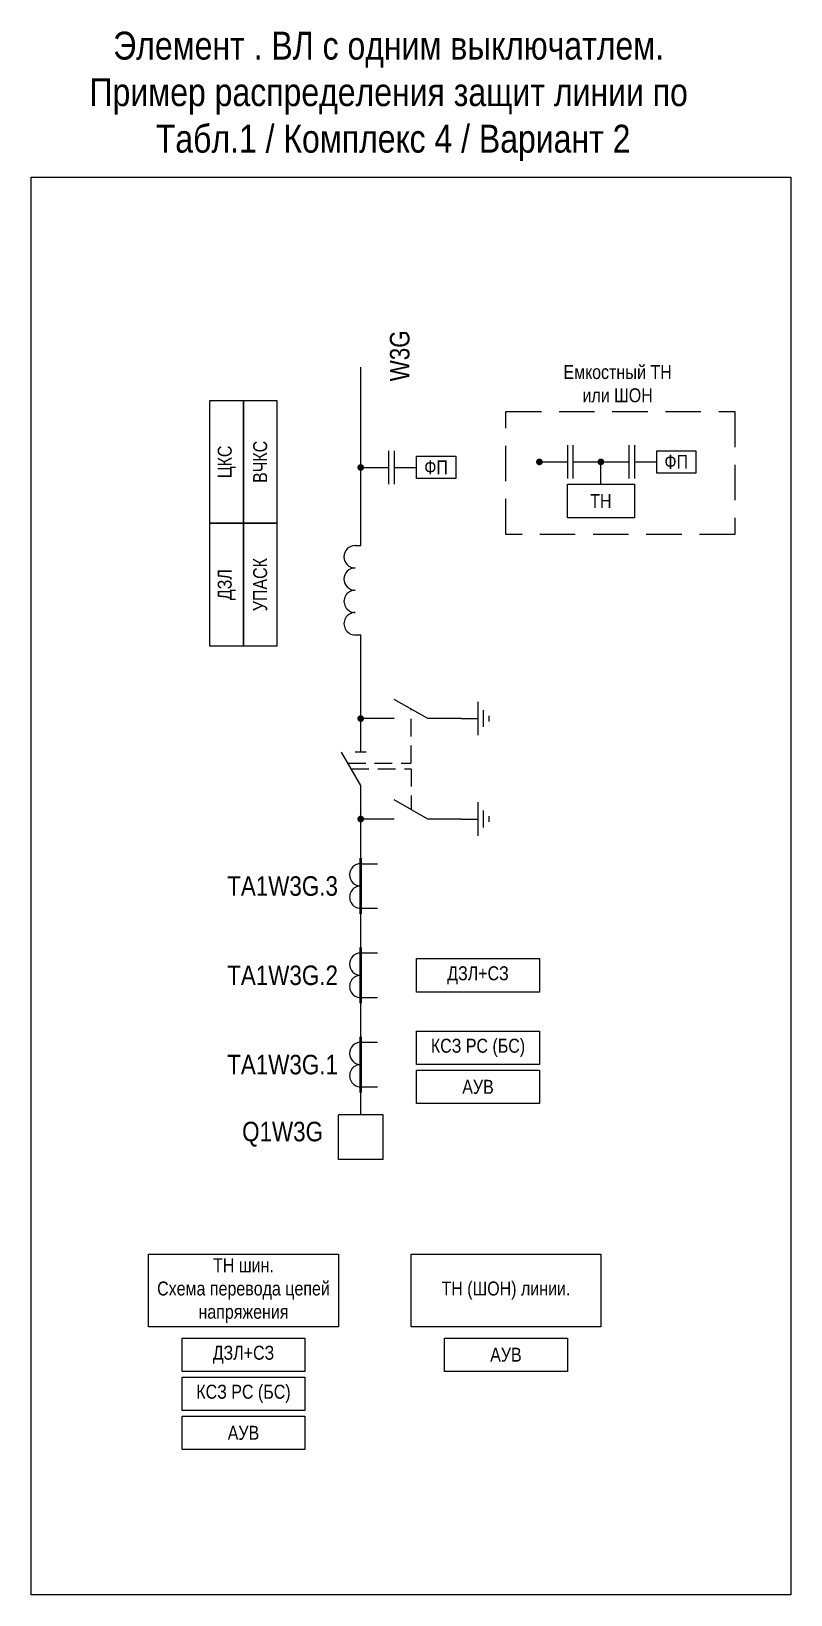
# Model space of a CAD drawing. Header units: millimetres. Extents: x -73 to 1780, y 0 to 1300.
# Drawn here: x 640 to 776, y 669 to 949.2 of the extents above; entities that cross this region are included whole.
import ezdxf
from ezdxf.enums import TextEntityAlignment as Align

# ---------------------------------------------------------------- set-up
doc = ezdxf.new("R2010")
doc.units = ezdxf.units.MM
doc.linetypes.add('штриховая2', pattern=[9.525, 6.35, -3.175])
doc.layers.add('Основная', color=7, linetype='Continuous')
doc.styles.get("Standard").update_dxf_attribs({"font": 'ARIALN.TTF'})
doc.styles.add('Вывод', font='tahoma.ttf', dxfattribs={"height": 2.5})
doc.styles.add('Компонент', font='ARIALN.TTF', dxfattribs={"height": 3.5})

msp = doc.modelspace()

# ---------------------------------------------------------------- texts
at = {"layer": 'Основная', "color": 3, "insert": (704, 937.5), "char_height": 5, "width": 132, "attachment_point": 5}
msp.add_mtext('Элемент . ВЛ с одним выключатлем.\\PПример распределения защит линии по\\P Табл.1 / Комплекс 4 / Вариант 2', dxfattribs=at)
at = {"layer": 'Основная', "attachment_point": 5, "rotation": 90}
for s, insert, char_height, width in [('W3G', (706, 891), 3.5, 14), ('ЦКС', (675, 872), 2.5, 22), ('ВЧКС', (681, 872), 2.5, 22), ('УПАСК', (681, 850), 2.5, 22), ('ДЗЛ', (675, 850), 2.5, 22)]:
    msp.add_mtext(s, dxfattribs=dict(at, insert=insert, char_height=char_height, width=width))
at = {"layer": 'Основная', "char_height": 2.5, "attachment_point": 5}
for s, insert, width in [('Емкостный ТН или ШОН', (745, 886), 22), ('ФП', (712.5, 871), 7), ('ФП', (755.5, 872), 7), ('ТН', (742, 865), 12), ('ДЗЛ+СЗ', (720, 780), 22), ('КСЗ РС (БС)', (720, 767), 22), ('АУВ', (720, 760), 22), ('ТН шин.\\PСхема перевода цепей напряжения', (678, 723.5), 34), ('ТН (ШОН) линии.', (725, 723.5), 34), ('ДЗЛ+СЗ', (678, 712), 22), ('АУВ', (725, 712), 22), ('КСЗ РС (БС)', (678, 705), 22), ('АУВ', (678, 698), 22)]:
    msp.add_mtext(s, dxfattribs=dict(at, insert=insert, width=width))

# ---------------------------------------------------------------- blocks, each defined once
blk = doc.blocks.new('*U14')
at = {"layer": 'Основная', "color": 0}
blk.add_line((0, 0), (6, 3.43), dxfattribs=at)
blk = doc.blocks.new('*U26')
at = {"layer": 'Основная', "color": 0}
for p, q in [((-3, 0), (-9, 0)), ((9, 0), (3, 0))]:
    blk.add_line(p, q, dxfattribs=at)
at = {"layer": 'Основная', "ltscale": 0.25, "xscale": -1}
blk.add_blockref('*U14', (3, 0), dxfattribs=at)
at = {"layer": 'Основная'}
for tag, height, style, p in [('ОУ', 3.5, 'Компонент', (-25, 0)), ('В1', 2.5, 'Вывод', (-7, -2)), ('В2', 2.5, 'Вывод', (7, -2))]:
    blk.add_attdef(tag, text='', height=height, dxfattribs=dict(at, style=style)).set_placement(p, align=Align.MIDDLE_CENTER)
blk = doc.blocks.new('*U27')
at = {"layer": 'Основная'}
for p, q in [((0, -3), (0, 3)), ((-3, 0), (0, 0)), ((1, -1.5), (1, 1.5)), ((2, -0.5), (2, 0.5))]:
    blk.add_line(p, q, dxfattribs=at)
blk = doc.blocks.new('*U16')
at = {"layer": 'Основная', "color": 0}
blk.add_line((0, -1), (0, 1), dxfattribs=at)
blk = doc.blocks.new('*U25')
at = {"layer": 'Основная', "color": 0}
for p, q in [((0, 3), (0, 9)), ((0, -9), (0, -3))]:
    blk.add_line(p, q, dxfattribs=at)
at = {"ltscale": 0.25, "rotation": 89.99999999999999}
blk.add_blockref('*U16', (0, 3), dxfattribs=at)
at = {"layer": 'Основная', "ltscale": 0.25, "rotation": 89.99999999999999}
blk.add_blockref('*U14', (0, -3), dxfattribs=at)
at = {"layer": 'Основная'}
for tag, height, style, p in [('В1', 2.5, 'Вывод', (2, 7)), ('ОУ', 3.5, 'Компонент', (-12, 0)), ('В2', 2.5, 'Вывод', (2, -7))]:
    blk.add_attdef(tag, text='', height=height, dxfattribs=dict(at, style=style)).set_placement(p, align=Align.MIDDLE_CENTER)
blk = doc.blocks.new('*U36')
at = {"ltscale": 0.25, "const_width": 0.6}
blk.add_lwpolyline([(0, -0.3, 1), (0, 0.3, 1)], format="xyb", close=True, dxfattribs=at)
at = {"layer": 'Основная', "color": 0}
for p, q in [((0, 7), (0, 9)), ((0, 2), (0, 7)), ((0, 0), (0, 2))]:
    blk.add_line(p, q, dxfattribs=at)
blk = doc.blocks.new('*U35')
at = {"ltscale": 0.25}
for p, q in [((0, 8), (1, 8)), ((0, -8), (1, -8))]:
    blk.add_line(p, q, dxfattribs=at)
for centre, major_axis, start_param, end_param in [((0, 6), (0, -2), 3.141593, 6.283185), ((0, 2), (0, -2), 3.141593, 6.283185), ((0, -2), (-2, 0), 4.712389, 7.853982), ((0, -6), (-2, 0), 4.712389, 7.853982)]:
    blk.add_ellipse(centre, major_axis=major_axis, ratio=1, start_param=start_param, end_param=end_param, dxfattribs=at)
at = {"layer": 'Основная'}
for tag, height, style, p in [('В1', 2.5, 'Вывод', (5, 6)), ('ОУ', 3.5, 'Компонент', (-6, 0)), ('В2', 2.5, 'Вывод', (5, -6))]:
    blk.add_attdef(tag, text='', height=height, dxfattribs=dict(at, style=style)).set_placement(p, align=Align.MIDDLE_CENTER)
blk = doc.blocks.new('*U68')
at = {"layer": 'Основная'}
for p, q in [((0, 0), (-8, 0)), ((-8, -8), (-8, 0)), ((0, -8), (0, 0)), ((0, -8), (-8, -8))]:
    blk.add_line(p, q, dxfattribs=at)
at = {"layer": 'Основная', "style": 'Компонент'}
blk.add_attdef('ОУ', text='', height=3.5, dxfattribs=at).set_placement((-18, -3), align=Align.MIDDLE_CENTER)
blk = doc.blocks.new('*U69')
at = {"ltscale": 0.25}
for p, q in [((0, 4), (3, 4)), ((0, -4), (3, -4))]:
    blk.add_line(p, q, dxfattribs=at)
for centre, major_axis, start_param, end_param in [((0, 2), (0, -2), 3.141593, 6.283185), ((0, -2), (-2, 0), 4.712389, 7.853982)]:
    blk.add_ellipse(centre, major_axis=major_axis, ratio=1, start_param=start_param, end_param=end_param, dxfattribs=at)
at = {"layer": 'Основная', "color": 0, "lineweight": 50}
blk.add_line((0, -5), (0, 5), dxfattribs=at)
at = {"layer": 'Основная'}
for tag, height, style, p in [('В1', 2.5, 'Вывод', (5, 6)), ('ОУ', 3.5, 'Компонент', (-14, 0)), ('В2', 2.5, 'Вывод', (5, -6))]:
    blk.add_attdef(tag, text='', height=height, dxfattribs=dict(at, style=style)).set_placement(p, align=Align.MIDDLE_CENTER)

# ---------------------------------------------------------------- linework, layer by layer
at = {"ltscale": 0.25, "const_width": 0.6}
for points in [[(698.7, 871, 1), (699.3, 871, 1)], [(730.7, 872, 1), (731.3, 872, 1)], [(741.7, 872, 1), (742.3, 872, 1)], [(698.7, 808, 1), (699.3, 808, 1)]]:
    msp.add_lwpolyline(points, format="xyb", close=True, dxfattribs=at)
at = {"layer": 'Основная'}
for points in [[(640, 923), (776, 923), (776, 669), (640, 669)], [(709, 873), (716, 873), (716, 869), (709, 869)], [(752, 874), (759, 874), (759, 870), (752, 870)], [(736, 868), (748, 868), (748, 862), (736, 862)], [(695, 730), (695, 717), (661, 717), (661, 730)], [(742, 730), (742, 717), (708, 717), (708, 730)]]:
    msp.add_lwpolyline(points, close=True, dxfattribs=at)
for points in [[(699, 857), (699, 889)], [(736, 875), (736, 869)], [(737, 875), (737, 869)], [(747, 875), (747, 869)], [(748, 875), (748, 869)], [(704, 874), (704, 868)], [(705, 874), (705, 868)], [(731, 872), (736, 872)], [(737, 872), (747, 872)], [(742, 868), (742, 872)], [(748, 872), (752, 872)], [(699, 871), (704, 871)], [(705, 871), (709, 871)], [(699, 835), (699, 841)], [(699, 755), (699, 808)]]:
    msp.add_lwpolyline(points, dxfattribs=at)
at = {"layer": 'Основная', "color": 5}
for points in [[(672, 861), (672, 883), (678, 883), (678, 861)], [(678, 861), (678, 883), (684, 883), (684, 861)], [(672, 839), (672, 861), (678, 861), (678, 839)], [(678, 839), (678, 861), (684, 861), (684, 839)], [(709, 783), (731, 783), (731, 777), (709, 777)], [(709, 770), (731, 770), (731, 764), (709, 764)], [(709, 763), (731, 763), (731, 757), (709, 757)], [(667, 715), (689, 715), (689, 709), (667, 709)], [(714, 715), (736, 715), (736, 709), (714, 709)], [(667, 708), (689, 708), (689, 702), (667, 702)], [(667, 701), (689, 701), (689, 695), (667, 695)]]:
    msp.add_lwpolyline(points, close=True, dxfattribs=at)
at = {"layer": 'Основная', "linetype": 'штриховая2'}
msp.add_lwpolyline([(725, 881), (766, 881), (766, 859), (725, 859)], close=True, dxfattribs=at)
at = {"layer": 'Основная', "linetype": 'штриховая2', "ltscale": 0.5}
for points in [[(696.71, 818), (708, 818), (708, 827.71)], [(697.29, 817), (708, 817), (708, 809.71)]]:
    msp.add_lwpolyline(points, dxfattribs=at)

# ---------------------------------------------------------------- block references
at = {"layer": 'Основная', "ltscale": 0.35}
msp.add_blockref('*U35', (698, 849), dxfattribs=at)
at = {"layer": 'Основная', "ltscale": 0.25}
for name, p in [('*U36', (699, 826)), ('*U26', (708, 826)), ('*U27', (720, 826)), ('*U25', (699, 817)), ('*U26', (708, 808)), ('*U27', (720, 808))]:
    msp.add_blockref(name, p, dxfattribs=at)
ref = msp.add_blockref('*U69', (699, 796), dxfattribs=at)
ref.add_attrib('ОУ', 'TA1W3G.3', dxfattribs={"height": 3.5, "style": 'Компонент'}).set_placement((685, 796), align=Align.MIDDLE_CENTER)
ref = msp.add_blockref('*U69', (699, 780), dxfattribs=at)
ref.add_attrib('ОУ', 'TA1W3G.2', dxfattribs={"height": 3.5, "style": 'Компонент'}).set_placement((685, 780), align=Align.MIDDLE_CENTER)
ref = msp.add_blockref('*U69', (699, 764), dxfattribs=at)
ref.add_attrib('ОУ', 'TA1W3G.1', dxfattribs={"height": 3.5, "style": 'Компонент'}).set_placement((685, 764), align=Align.MIDDLE_CENTER)
msp.add_blockref('*U68', (703, 755), dxfattribs=at).add_auto_attribs({'ОУ': 'Q1W3G'})

msp.set_redraw_order([(e.dxf.handle, doc.entitydb.next_handle()) for e in msp.query("TEXT MTEXT ATTDEF DIMENSION ARC_DIMENSION")])  # texts and dimensions are drawn at this point

doc.saveas('drawing.dxf')
